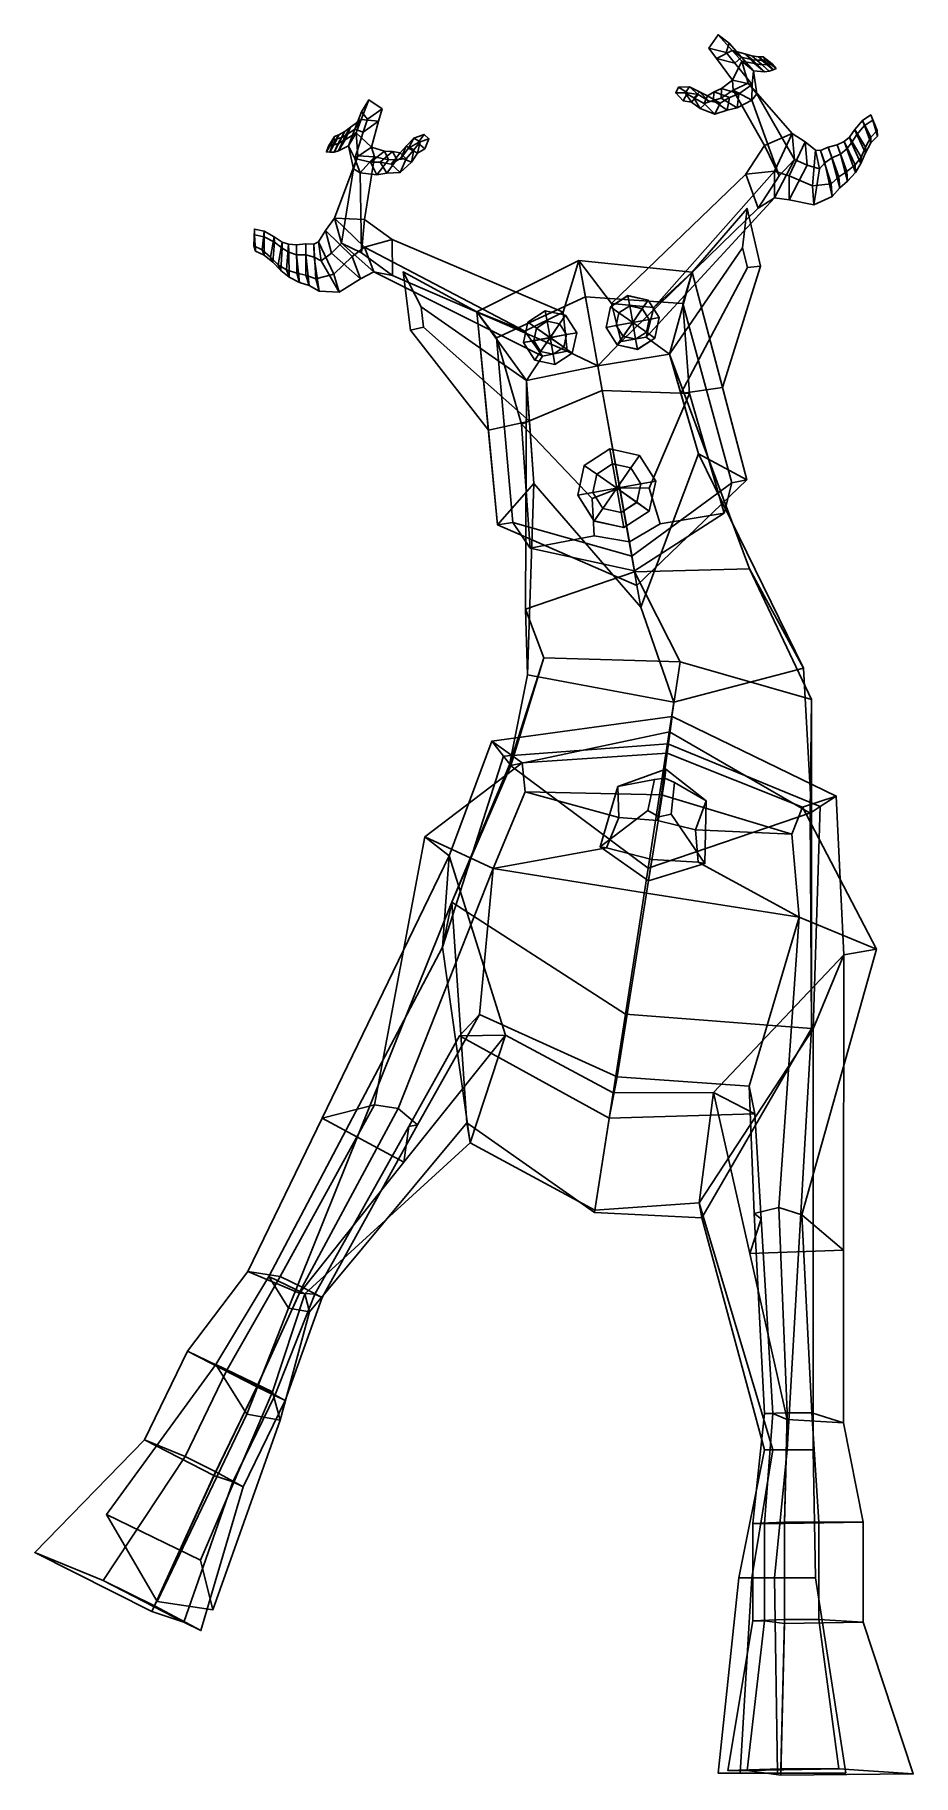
# Model space of a CAD drawing. Extents: x -162 to 84, y -151 to 338.
import ezdxf

# ---------------------------------------------------------------- set-up
doc = ezdxf.new("R2010")
doc.units = 0

msp = doc.modelspace()

# ---------------------------------------------------------------- linework, layer by layer
for points in [[(29.635099, 337.529633, 154.077057), (32.704231, 335.143005, 153.258453), (31.924294, 332.563812, 153.176498), (27.036934, 333.81601, 154.593704)], [(33.597858, 333.114014, 158.235764), (29.635099, 337.529633, 154.077057), (27.036934, 333.81601, 154.593704), (29.189253, 330.891937, 157.088593)], [(33.597858, 333.114014, 158.235764), (36.208969, 331.204773, 156.280457), (32.704231, 335.143005, 153.258453), (29.635099, 337.529633, 154.077057)], [(29.189253, 330.891937, 157.088593), (27.036934, 333.81601, 154.593704), (31.924294, 332.563812, 153.176498), (34.334427, 329.553955, 155.215805)], [(33.686245, 324.778534, 162.304092), (36.25943, 330.146576, 161.030167), (33.597858, 333.114014, 158.235764), (29.189253, 330.891937, 157.088593)], [(36.208969, 331.204773, 156.280457), (34.334427, 329.553955, 155.215805), (31.924294, 332.563812, 153.176498), (32.704231, 335.143005, 153.258453)], [(36.25943, 330.146576, 161.030167), (39.843479, 329.44693, 158.121262), (37.142952, 332.161072, 155.987808), (33.597858, 333.114014, 158.235764)], [(33.597858, 333.114014, 158.235764), (37.142952, 332.161072, 155.987808), (39.295929, 330.542236, 153.91452), (36.208969, 331.204773, 156.280457)], [(33.686245, 324.778534, 162.304092), (29.189253, 330.891937, 157.088593), (34.334427, 329.553955, 155.215805), (39.149067, 323.537292, 159.291718)], [(38.09277, 323.907715, 165.633575), (36.25943, 330.146576, 161.030167), (33.686245, 324.778534, 162.304092), (33.863865, 321.943695, 164.668564)], [(39.149067, 323.537292, 159.291718), (34.334427, 329.553955, 155.215805), (36.208969, 331.204773, 156.280457), (39.554119, 327.443665, 159.166092)], [(36.208969, 331.204773, 156.280457), (39.295929, 330.542236, 153.91452), (42.625782, 327.121643, 156.034988), (39.554119, 327.443665, 159.166092)], [(38.09277, 323.907715, 165.633575), (40.486874, 320.933929, 162.841003), (39.554119, 327.443665, 159.166092), (36.25943, 330.146576, 161.030167)], [(39.554119, 327.443665, 159.166092), (42.625782, 327.121643, 156.034988), (39.843479, 329.44693, 158.121262), (36.25943, 330.146576, 161.030167)], [(39.843479, 329.44693, 158.121262), (41.99781, 329.11969, 155.663971), (39.084999, 331.589447, 154.666641), (37.142952, 332.161072, 155.987808)], [(37.142952, 332.161072, 155.987808), (39.084999, 331.589447, 154.666641), (40.48064, 330.368042, 152.239792), (39.295929, 330.542236, 153.91452)], [(41.99781, 329.11969, 155.663971), (43.75219, 329.1763, 151.15773), (40.966743, 331.365906, 150.90361), (39.084999, 331.589447, 154.666641)], [(39.084999, 331.589447, 154.666641), (40.966743, 331.365906, 150.90361), (41.800312, 330.427338, 148.460861), (40.48064, 330.368042, 152.239792)], [(39.295929, 330.542236, 153.91452), (40.48064, 330.368042, 152.239792), (43.950157, 327.291626, 153.022781), (42.625782, 327.121643, 156.034988)], [(42.625782, 327.121643, 156.034988), (43.950157, 327.291626, 153.022781), (41.99781, 329.11969, 155.663971), (39.843479, 329.44693, 158.121262)], [(40.48064, 330.368042, 152.239792), (41.800312, 330.427338, 148.460861), (45.050571, 327.718567, 148.399124), (43.950157, 327.291626, 153.022781)], [(43.75219, 329.1763, 151.15773), (44.820969, 329.380493, 147.108124), (42.297554, 331.340179, 147.003952), (40.966743, 331.365906, 150.90361)], [(40.966743, 331.365906, 150.90361), (42.297554, 331.340179, 147.003952), (42.962063, 330.526276, 144.76709), (41.800312, 330.427338, 148.460861)], [(41.800312, 330.427338, 148.460861), (42.962063, 330.526276, 144.76709), (45.894238, 328.105011, 144.564789), (45.050571, 327.718567, 148.399124)], [(43.950157, 327.291626, 153.022781), (45.050571, 327.718567, 148.399124), (43.75219, 329.1763, 151.15773), (41.99781, 329.11969, 155.663971)], [(45.894238, 328.105011, 144.564789), (42.962063, 330.526276, 144.76709), (42.297554, 331.340179, 147.003952), (44.820969, 329.380493, 147.108124)], [(45.050571, 327.718567, 148.399124), (45.894238, 328.105011, 144.564789), (44.820969, 329.380493, 147.108124), (43.75219, 329.1763, 151.15773)], [(21.60368, 322.903503, 155.255325), (18.545019, 322.843964, 153.492523), (17.741367, 321.233704, 154.287415), (20.335047, 321.249969, 155.911011)], [(19.786081, 319.012787, 152.422989), (17.741367, 321.233704, 154.287415), (18.545019, 322.843964, 153.492523), (21.034342, 321.236084, 151.852692)], [(24.052805, 320.790039, 153.326767), (21.034342, 321.236084, 151.852692), (18.545019, 322.843964, 153.492523), (21.60368, 322.903503, 155.255325)], [(24.446842, 321.512054, 157.197983), (21.60368, 322.903503, 155.255325), (20.335047, 321.249969, 155.911011), (22.823082, 319.808228, 157.78598)], [(26.942511, 318.999023, 154.966263), (24.052805, 320.790039, 153.326767), (21.60368, 322.903503, 155.255325), (24.446842, 321.512054, 157.197983)], [(33.686245, 324.778534, 162.304092), (30.594168, 322.444122, 160.869598), (30.443609, 319.775879, 162.853806), (33.863865, 321.943695, 164.668564)], [(39.149067, 323.537292, 159.291718), (35.43195, 320.967377, 158.185867), (30.594168, 322.444122, 160.869598), (33.686245, 324.778534, 162.304092)], [(50.377811, 309.849792, 177.067276), (38.09277, 323.907715, 165.633575), (33.863865, 321.943695, 164.668564), (42.662167, 306.404938, 178.829834)], [(39.138325, 319.220856, 161.644943), (34.977451, 316.9935, 160.082443), (35.43195, 320.967377, 158.185867), (39.149067, 323.537292, 159.291718)], [(51.062756, 302.504547, 174.057983), (40.486874, 320.933929, 162.841003), (38.09277, 323.907715, 165.633575), (50.377811, 309.849792, 177.067276)], [(40.486874, 320.933929, 162.841003), (39.138325, 319.220856, 161.644943), (39.149067, 323.537292, 159.291718), (39.554119, 327.443665, 159.166092)], [(-70.611275, 313.731018, 158.196075), (-68.476692, 319.264435, 154.038071), (-70.500793, 315.939423, 153.218414), (-72.378929, 311.015869, 156.239899)], [(-70.611275, 313.731018, 158.196075), (-65.70874, 313.245209, 157.052841), (-64.735214, 316.74057, 154.558167), (-68.476692, 319.264435, 154.038071)], [(-68.476692, 319.264435, 154.038071), (-64.735214, 316.74057, 154.558167), (-68.86042, 313.818542, 153.138153), (-70.500793, 315.939423, 153.218414)], [(20.335047, 321.249969, 155.911011), (17.741367, 321.233704, 154.287415), (19.786081, 319.012787, 152.422989), (22.179892, 318.599884, 153.645813)], [(22.179892, 318.599884, 153.645813), (19.786081, 319.012787, 152.422989), (21.034342, 321.236084, 151.852692), (24.052805, 320.790039, 153.326767)], [(22.823082, 319.808228, 157.78598), (20.335047, 321.249969, 155.911011), (22.179892, 318.599884, 153.645813), (24.595089, 316.803833, 155.131958)], [(24.595089, 316.803833, 155.131958), (22.179892, 318.599884, 153.645813), (24.052805, 320.790039, 153.326767), (26.942511, 318.999023, 154.966263)], [(26.693083, 320.434906, 158.776642), (24.446842, 321.512054, 157.197983), (22.823082, 319.808228, 157.78598), (25.724865, 318.202026, 159.943863)], [(25.724865, 318.202026, 159.943863), (22.823082, 319.808228, 157.78598), (24.595089, 316.803833, 155.131958), (28.665741, 315.239563, 157.443802)], [(30.199869, 318.355286, 156.552795), (26.942511, 318.999023, 154.966263), (24.446842, 321.512054, 157.197983), (26.693083, 320.434906, 158.776642)], [(28.665741, 315.239563, 157.443802), (24.595089, 316.803833, 155.131958), (26.942511, 318.999023, 154.966263), (30.199869, 318.355286, 156.552795)], [(28.555593, 321.497467, 159.754456), (26.693083, 320.434906, 158.776642), (25.724865, 318.202026, 159.943863), (28.230711, 319.0466, 161.448212)], [(28.230711, 319.0466, 161.448212), (25.724865, 318.202026, 159.943863), (28.665741, 315.239563, 157.443802), (32.167912, 316.357483, 158.912918)], [(32.844189, 319.957672, 157.344742), (30.199869, 318.355286, 156.552795), (26.693083, 320.434906, 158.776642), (28.555593, 321.497467, 159.754456)], [(30.594168, 322.444122, 160.869598), (28.555593, 321.497467, 159.754456), (28.230711, 319.0466, 161.448212), (30.443609, 319.775879, 162.853806)], [(30.443609, 319.775879, 162.853806), (28.230711, 319.0466, 161.448212), (32.167912, 316.357483, 158.912918), (34.977451, 316.9935, 160.082443)], [(35.43195, 320.967377, 158.185867), (32.844189, 319.957672, 157.344742), (28.555593, 321.497467, 159.754456), (30.594168, 322.444122, 160.869598)], [(32.167912, 316.357483, 158.912918), (28.665741, 315.239563, 157.443802), (30.199869, 318.355286, 156.552795), (32.844189, 319.957672, 157.344742)], [(33.863865, 321.943695, 164.668564), (30.443609, 319.775879, 162.853806), (34.977451, 316.9935, 160.082443), (39.138325, 319.220856, 161.644943)], [(34.977451, 316.9935, 160.082443), (32.167912, 316.357483, 158.912918), (32.844189, 319.957672, 157.344742), (35.43195, 320.967377, 158.185867)], [(46.811825, 297.939697, 174.034027), (42.662167, 306.404938, 178.829834), (33.863865, 321.943695, 164.668564), (39.138325, 319.220856, 161.644943)], [(51.062756, 302.504547, 174.057983), (46.811825, 297.939697, 174.034027), (39.138325, 319.220856, 161.644943), (40.486874, 320.933929, 162.841003)], [(-72.045692, 310.014099, 160.990067), (-70.611275, 313.731018, 158.196075), (-73.589828, 311.570557, 155.946182), (-75.151497, 308.076141, 158.079178)], [(-70.611275, 313.731018, 158.196075), (-72.378929, 311.015869, 156.239899), (-75.032463, 309.290741, 153.872253), (-73.589828, 311.570557, 155.946182)], [(-67.744476, 305.940613, 162.268082), (-72.415588, 302.825867, 159.252869), (-70.045822, 310.151825, 155.177231), (-65.70874, 313.245209, 157.052841)], [(-72.378929, 311.015869, 156.239899), (-70.500793, 315.939423, 153.218414), (-68.86042, 313.818542, 153.138153), (-70.045822, 310.151825, 155.177231)], [(-67.744476, 305.940613, 162.268082), (-65.70874, 313.245209, 157.052841), (-70.611275, 313.731018, 158.196075), (-72.045692, 310.014099, 160.990067)], [(-65.70874, 313.245209, 157.052841), (-70.045822, 310.151825, 155.177231), (-68.86042, 313.818542, 153.138153), (-64.735214, 316.74057, 154.558167)], [(71.064384, 305.964661, 157.919281), (72.489174, 308.772369, 154.222122), (70.153084, 313.499634, 154.130524), (68.053322, 310.964996, 158.352005)], [(68.053322, 310.964996, 158.352005), (70.153084, 313.499634, 154.130524), (70.692467, 312.018341, 151.508774), (68.544502, 309.554169, 155.302322)], [(72.489174, 308.772369, 154.222122), (74.28672, 310.645264, 151.119034), (72.498764, 315.025238, 150.692322), (70.153084, 313.499634, 154.130524)], [(70.153084, 313.499634, 154.130524), (72.498764, 315.025238, 150.692322), (73.037422, 313.535461, 148.437332), (70.692467, 312.018341, 151.508774)], [(70.692467, 312.018341, 151.508774), (73.037422, 313.535461, 148.437332), (74.377747, 309.07608, 148.573257), (72.517731, 307.18335, 151.305069)], [(74.28672, 310.645264, 151.119034), (74.377747, 309.07608, 148.573257), (73.037422, 313.535461, 148.437332), (72.498764, 315.025238, 150.692322)], [(-80.350273, 304.654022, 144.519516), (-79.794113, 306.225891, 147.062881), (-78.128448, 308.954254, 146.959335), (-78.464966, 307.958038, 144.722443)], [(-77.339432, 308.283722, 148.417023), (-79.420296, 304.597961, 148.354599), (-80.350273, 304.654022, 144.519516), (-78.464966, 307.958038, 144.722443)], [(-78.717789, 306.420349, 151.113281), (-76.888672, 309.456696, 150.859848), (-78.128448, 308.954254, 146.959335), (-79.794113, 306.225891, 147.062881)], [(-76.0802, 308.703064, 152.196823), (-78.235062, 304.596497, 152.979156), (-79.420296, 304.597961, 148.354599), (-77.339432, 308.283722, 148.417023)], [(-77.05233, 306.998108, 155.620667), (-75.204216, 310.341125, 154.623993), (-76.888672, 309.456696, 150.859848), (-78.717789, 306.420349, 151.113281)], [(-76.888672, 309.456696, 150.859848), (-77.339432, 308.283722, 148.417023), (-78.464966, 307.958038, 144.722443), (-78.128448, 308.954254, 146.959335)], [(-75.032463, 309.290741, 153.872253), (-76.933434, 304.914032, 155.992264), (-78.235062, 304.596497, 152.979156), (-76.0802, 308.703064, 152.196823)], [(-76.933434, 304.914032, 155.992264), (-75.151497, 308.076141, 158.079178), (-77.05233, 306.998108, 155.620667), (-78.235062, 304.596497, 152.979156)], [(-75.204216, 310.341125, 154.623993), (-76.0802, 308.703064, 152.196823), (-77.339432, 308.283722, 148.417023), (-76.888672, 309.456696, 150.859848)], [(-75.151497, 308.076141, 158.079178), (-73.589828, 311.570557, 155.946182), (-75.204216, 310.341125, 154.623993), (-77.05233, 306.998108, 155.620667)], [(-72.378929, 311.015869, 156.239899), (-74.172508, 306.31601, 159.125153), (-76.933434, 304.914032, 155.992264), (-75.032463, 309.290741, 153.872253)], [(-74.172508, 306.31601, 159.125153), (-72.045692, 310.014099, 160.990067), (-75.151497, 308.076141, 158.079178), (-76.933434, 304.914032, 155.992264)], [(-73.589828, 311.570557, 155.946182), (-75.032463, 309.290741, 153.872253), (-76.0802, 308.703064, 152.196823), (-75.204216, 310.341125, 154.623993)], [(-72.415588, 302.825867, 159.252869), (-74.172508, 306.31601, 159.125153), (-72.378929, 311.015869, 156.239899), (-70.045822, 310.151825, 155.177231)], [(-71.550606, 303.550842, 165.5952), (-72.045692, 310.014099, 160.990067), (-74.172508, 306.31601, 159.125153), (-72.743187, 299.924438, 162.802551)], [(-71.550606, 303.550842, 165.5952), (-66.907158, 303.238159, 164.633667), (-67.744476, 305.940613, 162.268082), (-72.045692, 310.014099, 160.990067)], [(-59.413155, 302.974213, 154.936768), (-57.964661, 306.210724, 157.169098), (-55.80172, 308.526611, 155.227753), (-57.346806, 305.678375, 153.298401)], [(-57.964661, 306.210724, 157.169098), (-55.845173, 305.205627, 157.758743), (-54.031563, 307.44104, 155.884827), (-55.80172, 308.526611, 155.227753)], [(-57.346806, 305.678375, 153.298401), (-55.80172, 308.526611, 155.227753), (-52.925041, 309.568176, 153.466934), (-54.685577, 307.176239, 151.826065)], [(-55.80172, 308.526611, 155.227753), (-54.031563, 307.44104, 155.884827), (-51.604389, 308.355957, 154.262909), (-52.925041, 309.568176, 153.466934)], [(-54.031563, 307.44104, 155.884827), (-54.823257, 304.309296, 153.619415), (-52.733559, 305.552124, 152.397934), (-51.604389, 308.355957, 154.262909)], [(-52.733559, 305.552124, 152.397934), (-54.685577, 307.176239, 151.826065), (-52.925041, 309.568176, 153.466934), (-51.604389, 308.355957, 154.262909)], [(45.462109, 299.194916, 183.892776), (50.377811, 309.849792, 177.067276), (42.662167, 306.404938, 178.829834), (37.380104, 298.371277, 184.284348)], [(45.462109, 299.194916, 183.892776), (49.590511, 297.910858, 181.87265), (54.031311, 307.49118, 175.726974), (50.377811, 309.849792, 177.067276)], [(50.377811, 309.849792, 177.067276), (54.031311, 307.49118, 175.726974), (54.642498, 300.877411, 173.023911), (51.062756, 302.504547, 174.057983)], [(68.105545, 301.056946, 164.772675), (69.794907, 303.16629, 161.503616), (66.537987, 308.785004, 161.861771), (65.015526, 307.592285, 164.515396)], [(65.015526, 307.592285, 164.515396), (66.537987, 308.785004, 161.861771), (67.110977, 307.164459, 158.502151), (65.778, 305.501923, 160.956802)], [(69.794907, 303.16629, 161.503616), (71.064384, 305.964661, 157.919281), (68.053322, 310.964996, 158.352005), (66.537987, 308.785004, 161.861771)], [(66.537987, 308.785004, 161.861771), (68.053322, 310.964996, 158.352005), (68.544502, 309.554169, 155.302322), (67.110977, 307.164459, 158.502151)], [(67.110977, 307.164459, 158.502151), (68.544502, 309.554169, 155.302322), (70.974731, 304.40451, 154.578491), (69.725044, 301.387054, 157.81221)], [(68.544502, 309.554169, 155.302322), (70.692467, 312.018341, 151.508774), (72.517731, 307.18335, 151.305069), (70.974731, 304.40451, 154.578491)], [(70.974731, 304.40451, 154.578491), (72.517731, 307.18335, 151.305069), (72.489174, 308.772369, 154.222122), (71.064384, 305.964661, 157.919281)], [(72.517731, 307.18335, 151.305069), (74.377747, 309.07608, 148.573257), (74.28672, 310.645264, 151.119034), (72.489174, 308.772369, 154.222122)], [(-79.420296, 304.597961, 148.354599), (-78.717789, 306.420349, 151.113281), (-79.794113, 306.225891, 147.062881), (-80.350273, 304.654022, 144.519516)], [(-78.235062, 304.596497, 152.979156), (-77.05233, 306.998108, 155.620667), (-78.717789, 306.420349, 151.113281), (-79.420296, 304.597961, 148.354599)], [(-78.069824, 286.07608, 177.028519), (-69.643227, 285.627228, 178.796585), (-66.907158, 303.238159, 164.633667), (-71.550606, 303.550842, 165.5952)], [(-76.134476, 278.99762, 174.022263), (-78.069824, 286.07608, 177.028519), (-71.550606, 303.550842, 165.5952), (-72.743187, 299.924438, 162.802551)], [(-72.743187, 299.924438, 162.802551), (-74.172508, 306.31601, 159.125153), (-72.415588, 302.825867, 159.252869), (-70.880615, 298.812775, 161.608047)], [(-72.415588, 302.825867, 159.252869), (-67.744476, 305.940613, 162.268082), (-64.033203, 304.875397, 160.836502), (-68.036919, 301.765533, 158.150406)], [(-70.557632, 276.265839, 174.002274), (-70.880615, 298.812775, 161.608047), (-66.907158, 303.238159, 164.633667), (-69.643227, 285.627228, 178.796585)], [(-66.907158, 303.238159, 164.633667), (-70.880615, 298.812775, 161.608047), (-66.208809, 298.228973, 160.04895), (-62.948654, 302.444885, 162.821869)], [(-68.036919, 301.765533, 158.150406), (-64.033203, 304.875397, 160.836502), (-61.795647, 304.724426, 159.723007), (-65.263542, 301.752563, 157.311279)], [(-67.744476, 305.940613, 162.268082), (-66.907158, 303.238159, 164.633667), (-62.948654, 302.444885, 162.821869), (-64.033203, 304.875397, 160.836502)], [(-65.263542, 301.752563, 157.311279), (-61.795647, 304.724426, 159.723007), (-59.68153, 304.402161, 158.746765), (-62.228218, 301.207642, 156.521591)], [(-64.033203, 304.875397, 160.836502), (-62.948654, 302.444885, 162.821869), (-60.625275, 302.558502, 161.417923), (-61.795647, 304.724426, 159.723007)], [(-62.228218, 301.207642, 156.521591), (-59.68153, 304.402161, 158.746765), (-57.964661, 306.210724, 157.169098), (-59.413155, 302.974213, 154.936768)], [(-61.795647, 304.724426, 159.723007), (-60.625275, 302.558502, 161.417923), (-57.987507, 302.669464, 159.915436), (-59.68153, 304.402161, 158.746765)], [(-57.987507, 302.669464, 159.915436), (-59.69487, 298.855316, 157.414703), (-56.44487, 301.770447, 155.104706), (-55.845173, 305.205627, 157.758743)], [(-59.68153, 304.402161, 158.746765), (-57.987507, 302.669464, 159.915436), (-55.845173, 305.205627, 157.758743), (-57.964661, 306.210724, 157.169098)], [(-56.44487, 301.770447, 155.104706), (-59.413155, 302.974213, 154.936768), (-57.346806, 305.678375, 153.298401), (-54.823257, 304.309296, 153.619415)], [(-54.823257, 304.309296, 153.619415), (-57.346806, 305.678375, 153.298401), (-54.685577, 307.176239, 151.826065), (-52.733559, 305.552124, 152.397934)], [(-55.845173, 305.205627, 157.758743), (-56.44487, 301.770447, 155.104706), (-54.823257, 304.309296, 153.619415), (-54.031563, 307.44104, 155.884827)], [(37.380104, 298.371277, 184.284348), (42.662167, 306.404938, 178.829834), (46.811825, 297.939697, 174.034027), (40.878036, 288.885468, 178.322739)], [(49.590511, 297.910858, 181.87265), (56.122353, 295.114197, 179.503235), (56.937847, 305.145782, 175.002853), (54.031311, 307.49118, 175.726974)], [(54.031311, 307.49118, 175.726974), (56.937847, 305.145782, 175.002853), (58.113514, 299.903931, 171.459335), (54.642498, 300.877411, 173.023911)], [(56.122353, 295.114197, 179.503235), (61.370182, 295.694794, 174.984344), (58.392643, 305.02832, 173.367538), (56.937847, 305.145782, 175.002853)], [(56.937847, 305.145782, 175.002853), (58.392643, 305.02832, 173.367538), (59.596664, 301.576477, 168.908569), (58.113514, 299.903931, 171.459335)], [(61.370182, 295.694794, 174.984344), (63.554523, 297.646362, 171.460663), (60.497475, 305.969208, 170.353363), (58.392643, 305.02832, 173.367538)], [(58.392643, 305.02832, 173.367538), (60.497475, 305.969208, 170.353363), (61.548157, 303.026581, 166.213287), (59.596664, 301.576477, 168.908569)], [(59.596664, 301.576477, 168.908569), (61.548157, 303.026581, 166.213287), (63.775654, 294.569702, 166.750595), (61.671036, 292.111725, 169.862274)], [(63.554523, 297.646362, 171.460663), (65.770477, 299.152435, 168.336853), (63.019531, 306.643829, 167.340332), (60.497475, 305.969208, 170.353363)], [(60.497475, 305.969208, 170.353363), (63.019531, 306.643829, 167.340332), (63.96497, 303.995148, 163.614258), (61.548157, 303.026581, 166.213287)], [(61.548157, 303.026581, 166.213287), (63.96497, 303.995148, 163.614258), (65.969391, 296.383087, 164.097794), (63.775654, 294.569702, 166.750595)], [(65.770477, 299.152435, 168.336853), (68.105545, 301.056946, 164.772675), (65.015526, 307.592285, 164.515396), (63.019531, 306.643829, 167.340332)], [(63.019531, 306.643829, 167.340332), (65.015526, 307.592285, 164.515396), (65.778, 305.501923, 160.956802), (63.96497, 303.995148, 163.614258)], [(63.96497, 303.995148, 163.614258), (65.778, 305.501923, 160.956802), (68.171432, 298.82608, 160.799591), (65.969391, 296.383087, 164.097794)], [(65.778, 305.501923, 160.956802), (67.110977, 307.164459, 158.502151), (69.725044, 301.387054, 157.81221), (68.171432, 298.82608, 160.799591)], [(68.171432, 298.82608, 160.799591), (69.725044, 301.387054, 157.81221), (69.794907, 303.16629, 161.503616), (68.105545, 301.056946, 164.772675)], [(69.725044, 301.387054, 157.81221), (70.974731, 304.40451, 154.578491), (71.064384, 305.964661, 157.919281), (69.794907, 303.16629, 161.503616)], [(-76.134476, 278.99762, 174.022263), (-72.743187, 299.924438, 162.802551), (-70.880615, 298.812775, 161.608047), (-70.557632, 276.265839, 174.002274)], [(-70.880615, 298.812775, 161.608047), (-72.415588, 302.825867, 159.252869), (-68.036919, 301.765533, 158.150406), (-66.208809, 298.228973, 160.04895)], [(-66.208809, 298.228973, 160.04895), (-68.036919, 301.765533, 158.150406), (-65.263542, 301.752563, 157.311279), (-63.360271, 298.6427, 158.881317)], [(-62.948654, 302.444885, 162.821869), (-66.208809, 298.228973, 160.04895), (-63.360271, 298.6427, 158.881317), (-60.625275, 302.558502, 161.417923)], [(-63.360271, 298.6427, 158.881317), (-65.263542, 301.752563, 157.311279), (-62.228218, 301.207642, 156.521591), (-59.69487, 298.855316, 157.414703)], [(-60.625275, 302.558502, 161.417923), (-63.360271, 298.6427, 158.881317), (-59.69487, 298.855316, 157.414703), (-57.987507, 302.669464, 159.915436)], [(-59.69487, 298.855316, 157.414703), (-62.228218, 301.207642, 156.521591), (-59.413155, 302.974213, 154.936768), (-56.44487, 301.770447, 155.104706)], [(-0.326168, 262.119659, 200.733612), (11.581827, 260.95517, 200.687393), (45.462109, 299.194916, 183.892776), (37.380104, 298.371277, 184.284348)], [(-0.326168, 262.119659, 200.733612), (37.380104, 298.371277, 184.284348), (40.878036, 288.885468, 178.322739), (2.425735, 251.430756, 190.380325)], [(11.581827, 260.95517, 200.687393), (9.439444, 252.578384, 193.309952), (45.435852, 291.752045, 179.516388), (45.462109, 299.194916, 183.892776)], [(45.435852, 291.752045, 179.516388), (40.878036, 288.885468, 178.322739), (46.811825, 297.939697, 174.034027), (51.062756, 302.504547, 174.057983)], [(51.062756, 302.504547, 174.057983), (54.642498, 300.877411, 173.023911), (49.562813, 291.208588, 177.93869), (45.435852, 291.752045, 179.516388)], [(45.435852, 291.752045, 179.516388), (49.562813, 291.208588, 177.93869), (49.590511, 297.910858, 181.87265), (45.462109, 299.194916, 183.892776)], [(54.642498, 300.877411, 173.023911), (58.113514, 299.903931, 171.459335), (56.515648, 289.811981, 174.984161), (49.562813, 291.208588, 177.93869)], [(58.113514, 299.903931, 171.459335), (59.596664, 301.576477, 168.908569), (61.671036, 292.111725, 169.862274), (56.515648, 289.811981, 174.984161)], [(63.775654, 294.569702, 166.750595), (65.969391, 296.383087, 164.097794), (65.770477, 299.152435, 168.336853), (63.554523, 297.646362, 171.460663)], [(65.969391, 296.383087, 164.097794), (68.171432, 298.82608, 160.799591), (68.105545, 301.056946, 164.772675), (65.770477, 299.152435, 168.336853)], [(49.562813, 291.208588, 177.93869), (56.515648, 289.811981, 174.984161), (56.122353, 295.114197, 179.503235), (49.590511, 297.910858, 181.87265)], [(56.515648, 289.811981, 174.984161), (61.671036, 292.111725, 169.862274), (61.370182, 295.694794, 174.984344), (56.122353, 295.114197, 179.503235)], [(61.671036, 292.111725, 169.862274), (63.775654, 294.569702, 166.750595), (63.554523, 297.646362, 171.460663), (61.370182, 295.694794, 174.984344)], [(9.439444, 252.578384, 193.309952), (2.425735, 251.430756, 190.380325), (40.878036, 288.885468, 178.322739), (45.435852, 291.752045, 179.516388)], [(36.475201, 277.696716, 187.77211), (16.008717, 247.840134, 190.929855), (22.304525, 270.834961, 210.343445), (37.764027, 288.780609, 192.761093)], [(41.535572, 272.603516, 192.808014), (37.764027, 288.780609, 192.761093), (22.304525, 270.834961, 210.343445), (30.878248, 238.451675, 210.474655)], [(37.764027, 288.780609, 192.761093), (41.535572, 272.603516, 192.808014), (37.847752, 272.172699, 187.795059), (36.475201, 277.696716, 187.77211)], [(-69.724213, 277.917694, 183.861145), (-78.069824, 286.07608, 177.028519), (-80.658913, 282.577118, 175.687485), (-73.137299, 275.250183, 181.83963)], [(-78.069824, 286.07608, 177.028519), (-76.134476, 278.99762, 174.022263), (-78.91256, 276.207092, 172.987244), (-80.658913, 282.577118, 175.687485)], [(-69.724213, 277.917694, 183.861145), (-61.876602, 280.034027, 184.256912), (-69.643227, 285.627228, 178.796585), (-78.069824, 286.07608, 177.028519)], [(-61.876602, 280.034027, 184.256912), (-61.829548, 269.950928, 178.29715), (-70.557632, 276.265839, 174.002274), (-69.643227, 285.627228, 178.796585)], [(-100.735924, 278.274323, 151.067993), (-100.602982, 282.979584, 150.639511), (-100.585991, 281.403351, 148.385147), (-100.273354, 276.784241, 148.523102)], [(-98.393997, 277.176941, 154.173019), (-97.869629, 282.401031, 154.079788), (-100.602982, 282.979584, 150.639511), (-100.735924, 278.274323, 151.067993)], [(-97.869629, 282.401031, 154.079788), (-97.856819, 280.832031, 151.458633), (-100.585991, 281.403351, 148.385147), (-100.602982, 282.979584, 150.639511)], [(-97.856819, 280.832031, 151.458633), (-97.8666, 275.690277, 151.256866), (-100.273354, 276.784241, 148.523102), (-100.585991, 281.403351, 148.385147)], [(-96.072182, 275.077942, 157.872452), (-95.010918, 280.797028, 158.303741), (-97.869629, 282.401031, 154.079788), (-98.393997, 277.176941, 154.173019)], [(-95.010918, 280.797028, 158.303741), (-94.978493, 279.310333, 155.254639), (-97.856819, 280.832031, 151.458633), (-97.869629, 282.401031, 154.079788)], [(-94.978493, 279.310333, 155.254639), (-95.445099, 273.659943, 154.532547), (-97.8666, 275.690277, 151.256866), (-97.856819, 280.832031, 151.458633)], [(-93.899521, 272.931671, 161.458893), (-92.824364, 279.313171, 161.815491), (-95.010918, 280.797028, 158.303741), (-96.072182, 275.077942, 157.872452)], [(-92.795387, 277.602325, 158.456467), (-93.214767, 271.302765, 157.768463), (-95.445099, 273.659943, 154.532547), (-94.978493, 279.310333, 155.254639)], [(-92.824364, 279.313171, 161.815491), (-92.795387, 277.602325, 158.456467), (-94.978493, 279.310333, 155.254639), (-95.010918, 280.797028, 158.303741)], [(-91.576408, 271.574432, 164.729828), (-90.978889, 278.748596, 164.470474), (-92.824364, 279.313171, 161.815491), (-93.899521, 272.931671, 161.458893)], [(-90.978889, 278.748596, 164.470474), (-90.962601, 276.533325, 160.912659), (-92.795387, 277.602325, 158.456467), (-92.824364, 279.313171, 161.815491)], [(-88.721016, 270.637024, 168.296005), (-88.776199, 278.579865, 167.296875), (-90.978889, 278.748596, 164.470474), (-91.576408, 271.574432, 164.729828)], [(-88.776199, 278.579865, 167.296875), (-88.735435, 275.780121, 163.571716), (-90.962601, 276.533325, 160.912659), (-90.978889, 278.748596, 164.470474)], [(-86.117195, 270.026978, 171.421539), (-86.177422, 278.853119, 170.311462), (-88.776199, 278.579865, 167.296875), (-88.721016, 270.637024, 168.296005)], [(-86.177422, 278.853119, 170.311462), (-86.132469, 275.741943, 166.172379), (-88.735435, 275.780121, 163.571716), (-88.776199, 278.579865, 167.296875)], [(-83.386551, 268.991058, 174.947098), (-83.875389, 278.729919, 173.327118), (-86.177422, 278.853119, 170.311462), (-86.117195, 270.026978, 171.421539)], [(-83.875389, 278.729919, 173.327118), (-83.795715, 275.090088, 168.869278), (-86.132469, 275.741943, 166.172379), (-86.177422, 278.853119, 170.311462)], [(-78.269386, 270.320618, 179.468521), (-82.554245, 279.358521, 174.963074), (-83.875389, 278.729919, 173.327118), (-83.386551, 268.991058, 174.947098)], [(-82.554245, 279.358521, 174.963074), (-81.819244, 274.064117, 171.421539), (-83.795715, 275.090088, 168.869278), (-83.875389, 278.729919, 173.327118)], [(-73.137299, 275.250183, 181.83963), (-80.658913, 282.577118, 175.687485), (-82.554245, 279.358521, 174.963074), (-78.269386, 270.320618, 179.468521)], [(-80.658913, 282.577118, 175.687485), (-78.91256, 276.207092, 172.987244), (-81.819244, 274.064117, 171.421539), (-82.554245, 279.358521, 174.963074)], [(-76.134476, 278.99762, 174.022263), (-67.095673, 270.997437, 179.487732), (-70.767548, 269.02182, 177.908478), (-78.91256, 276.207092, 172.987244)], [(-67.095673, 270.997437, 179.487732), (-76.134476, 278.99762, 174.022263), (-70.557632, 276.265839, 174.002274), (-61.829548, 269.950928, 178.29715)], [(-69.724213, 277.917694, 183.861145), (-24.630926, 254.312698, 200.680405), (-13.892104, 259.629364, 200.730881), (-61.876602, 280.034027, 184.256912)], [(-13.892104, 259.629364, 200.730881), (-12.748803, 248.65239, 190.37767), (-61.829548, 269.950928, 178.29715), (-61.876602, 280.034027, 184.256912)], [(-97.8666, 275.690277, 151.256866), (-98.393997, 277.176941, 154.173019), (-100.735924, 278.274323, 151.067993), (-100.273354, 276.784241, 148.523102)], [(-95.445099, 273.659943, 154.532547), (-96.072182, 275.077942, 157.872452), (-98.393997, 277.176941, 154.173019), (-97.8666, 275.690277, 151.256866)], [(-93.214767, 271.302765, 157.768463), (-93.899521, 272.931671, 161.458893), (-96.072182, 275.077942, 157.872452), (-95.445099, 273.659943, 154.532547)], [(-90.962601, 276.533325, 160.912659), (-90.860931, 269.477173, 160.757858), (-93.214767, 271.302765, 157.768463), (-92.795387, 277.602325, 158.456467)], [(-88.735435, 275.780121, 163.571716), (-87.941879, 267.991486, 164.058243), (-90.860931, 269.477173, 160.757858), (-90.962601, 276.533325, 160.912659)], [(-86.132469, 275.741943, 166.172379), (-85.251945, 267.087158, 166.71286), (-87.941879, 267.991486, 164.058243), (-88.735435, 275.780121, 163.571716)], [(-83.795715, 275.090088, 168.869278), (-82.419434, 265.551483, 169.826584), (-85.251945, 267.087158, 166.71286), (-86.132469, 275.741943, 166.172379)], [(-81.819244, 274.064117, 171.421539), (-76.786217, 265.247528, 174.951599), (-82.419434, 265.551483, 169.826584), (-83.795715, 275.090088, 168.869278)], [(-78.91256, 276.207092, 172.987244), (-70.767548, 269.02182, 177.908478), (-76.786217, 265.247528, 174.951599), (-81.819244, 274.064117, 171.421539)], [(-70.767548, 269.02182, 177.908478), (-73.137299, 275.250183, 181.83963), (-78.269386, 270.320618, 179.468521), (-76.786217, 265.247528, 174.951599)], [(-67.095673, 270.997437, 179.487732), (-69.724213, 277.917694, 183.861145), (-73.137299, 275.250183, 181.83963), (-70.767548, 269.02182, 177.908478)], [(-24.630926, 254.312698, 200.680405), (-69.724213, 277.917694, 183.861145), (-67.095673, 270.997437, 179.487732), (-19.712278, 247.241104, 193.304855)], [(-24.630926, 254.312698, 200.680405), (-38.105396, 259.73407, 210.330627), (-9.503213, 274.149078, 210.463333), (-13.892104, 259.629364, 200.730881)], [(-38.105396, 259.73407, 210.330627), (-32.632004, 252.431992, 234.092026), (-7.639777, 263.909027, 234.085709), (-9.503213, 274.149078, 210.463333)], [(-12.748803, 248.65239, 190.37767), (-13.892104, 259.629364, 200.730881), (-9.503213, 274.149078, 210.463333), (-4.172198, 244.524292, 183.220245)], [(11.581827, 260.95517, 200.687393), (-0.326168, 262.119659, 200.733612), (-9.503213, 274.149078, 210.463333), (22.304525, 270.834961, 210.343445)], [(2.425735, 251.430756, 190.380325), (-4.172198, 244.524292, 183.220245), (-9.503213, 274.149078, 210.463333), (-0.326168, 262.119659, 200.733612)], [(22.304525, 270.834961, 210.343445), (-9.503213, 274.149078, 210.463333), (-7.639777, 263.909027, 234.085709), (19.759272, 262.040985, 234.102081)], [(37.847752, 272.172699, 187.795059), (19.202028, 236.805679, 191.001526), (16.008717, 247.840134, 190.929855), (36.475201, 277.696716, 187.77211)], [(-90.860931, 269.477173, 160.757858), (-91.576408, 271.574432, 164.729828), (-93.899521, 272.931671, 161.458893), (-93.214767, 271.302765, 157.768463)], [(-87.941879, 267.991486, 164.058243), (-88.721016, 270.637024, 168.296005), (-91.576408, 271.574432, 164.729828), (-90.860931, 269.477173, 160.757858)], [(-85.251945, 267.087158, 166.71286), (-86.117195, 270.026978, 171.421539), (-88.721016, 270.637024, 168.296005), (-87.941879, 267.991486, 164.058243)], [(-82.419434, 265.551483, 169.826584), (-83.386551, 268.991058, 174.947098), (-86.117195, 270.026978, 171.421539), (-85.251945, 267.087158, 166.71286)], [(-76.786217, 265.247528, 174.951599), (-78.269386, 270.320618, 179.468521), (-83.386551, 268.991058, 174.947098), (-82.419434, 265.551483, 169.826584)], [(-19.712278, 247.241104, 193.304855), (-67.095673, 270.997437, 179.487732), (-61.829548, 269.950928, 178.29715), (-12.748803, 248.65239, 190.37767)], [(-58.863987, 270.96521, 192.736893), (-53.786034, 261.09433, 187.752014), (-53.141239, 255.458115, 187.776108), (-56.738026, 254.551834, 192.787582)], [(-53.786034, 261.09433, 187.752014), (-58.863987, 270.96521, 192.736893), (-38.105396, 259.73407, 210.330627), (-24.216236, 240.486008, 190.92334)], [(-56.738026, 254.551834, 192.787582), (-34.867966, 226.467453, 210.465683), (-38.105396, 259.73407, 210.330627), (-58.863987, 270.96521, 192.736893)], [(9.439444, 252.578384, 193.309952), (11.581827, 260.95517, 200.687393), (22.304525, 270.834961, 210.343445), (16.008717, 247.840134, 190.929855)], [(41.535572, 272.603516, 192.808014), (30.878248, 238.451675, 210.474655), (19.202028, 236.805679, 191.001526), (37.847752, 272.172699, 187.795059)], [(22.304525, 270.834961, 210.343445), (19.759272, 262.040985, 234.102081), (33.475266, 211.7099, 234.180481), (37.692394, 212.581192, 210.57637)], [(-0.599347, 261.102234, 247.28952), (4.281626, 264.277924, 247.286896), (4.280637, 264.269501, 242.366577), (-0.60031, 261.093842, 242.369217)], [(1.781086, 259.422333, 238.392349), (-0.60031, 261.093842, 242.369217), (4.280637, 264.269501, 242.366577), (4.797616, 261.384521, 238.390717)], [(1.783545, 259.444122, 251.273972), (4.800116, 261.406433, 251.272354), (4.281626, 264.277924, 247.286896), (-0.599347, 261.102234, 247.28952)], [(9.956629, 263.03952, 247.291626), (9.955666, 263.031097, 242.371307), (4.280637, 264.269501, 242.366577), (4.281626, 264.277924, 247.286896)], [(8.304633, 260.618988, 238.393616), (4.797616, 261.384521, 238.390717), (4.280637, 264.269501, 242.366577), (9.955666, 263.031097, 242.371307)], [(8.307092, 260.640778, 251.275238), (9.956629, 263.03952, 247.291626), (4.281626, 264.277924, 247.286896), (4.800116, 261.406433, 251.272354)], [(-53.141239, 255.458115, 187.776108), (-53.786034, 261.09433, 187.752014), (-24.216236, 240.486008, 190.92334), (-23.374817, 229.043793, 190.995667)], [(-19.712278, 247.241104, 193.304855), (-24.216236, 240.486008, 190.92334), (-38.105396, 259.73407, 210.330627), (-24.630926, 254.312698, 200.680405)], [(-38.105396, 259.73407, 210.330627), (-32.321262, 199.908646, 210.570221), (-28.051058, 200.574005, 234.175095), (-32.632004, 252.431992, 234.092026)], [(-7.639777, 263.909027, 234.085709), (-32.632004, 252.431992, 234.092026), (-25.550047, 228.218231, 262.966827), (-2.902876, 237.651596, 263.105042)], [(-23.791765, 256.845764, 247.284927), (-18.912312, 260.019012, 247.282166), (-18.913301, 260.01059, 242.361847), (-23.792727, 256.837433, 242.364624)], [(-21.409948, 255.168198, 238.387863), (-23.792727, 256.837433, 242.364624), (-18.913301, 260.01059, 242.361847), (-18.394348, 257.128845, 238.386139)], [(-21.407492, 255.190018, 251.269485), (-18.391848, 257.150757, 251.267776), (-18.912312, 260.019012, 247.282166), (-23.791765, 256.845764, 247.284927)], [(-13.235793, 258.783051, 247.287018), (-13.236755, 258.774689, 242.366699), (-18.913301, 260.01059, 242.361847), (-18.912312, 260.019012, 247.282166)], [(-14.886412, 256.364868, 238.38913), (-18.394348, 257.128845, 238.386139), (-18.913301, 260.01059, 242.361847), (-13.236755, 258.774689, 242.366699)], [(-14.883953, 256.386658, 251.270752), (-13.235793, 258.783051, 247.287018), (-18.912312, 260.019012, 247.282166), (-18.391848, 257.150757, 251.267776)], [(-7.639777, 263.909027, 234.085709), (-2.902876, 237.651596, 263.105042), (21.584805, 236.809921, 262.973267), (19.759272, 262.040985, 234.102081)], [(-1.826844, 255.375168, 247.297989), (-0.599347, 261.102234, 247.28952), (-0.60031, 261.093842, 242.369217), (-1.827745, 255.366882, 242.377701)], [(-1.827745, 255.366882, 242.377701), (-0.60031, 261.093842, 242.369217), (1.781086, 259.422333, 238.392349), (1.02216, 255.882721, 238.397568)], [(1.024518, 255.904327, 251.279175), (1.783545, 259.444122, 251.273972), (-0.599347, 261.102234, 247.28952), (-1.826844, 255.375168, 247.297989)], [(1.02216, 255.882721, 238.397568), (1.781086, 259.422333, 238.392349), (5.634293, 256.725555, 236.877975)], [(5.637207, 256.752319, 252.800522), (1.783545, 259.444122, 251.273972), (1.024518, 255.904327, 251.279175)], [(5.634293, 256.725555, 236.877975), (1.781086, 259.422333, 238.392349), (4.797616, 261.384521, 238.390717)], [(5.637207, 256.752319, 252.800522), (4.800116, 261.406433, 251.272354), (1.783545, 259.444122, 251.273972)], [(5.634293, 256.725555, 236.877975), (4.797616, 261.384521, 238.390717), (8.304633, 260.618988, 238.393616)], [(5.637207, 256.752319, 252.800522), (8.307092, 260.640778, 251.275238), (4.800116, 261.406433, 251.272354)], [(10.24698, 257.573547, 238.399277), (5.634293, 256.725555, 236.877975), (8.304633, 260.618988, 238.393616)], [(5.637207, 256.752319, 252.800522), (10.249337, 257.595184, 251.280899), (8.307092, 260.640778, 251.275238)], [(13.098336, 258.102722, 242.380478), (10.24698, 257.573547, 238.399277), (8.304633, 260.618988, 238.393616), (9.955666, 263.031097, 242.371307)], [(10.249337, 257.595184, 251.280899), (13.099236, 258.110992, 247.300781), (9.956629, 263.03952, 247.291626), (8.307092, 260.640778, 251.275238)], [(13.099236, 258.110992, 247.300781), (13.098336, 258.102722, 242.380478), (9.955666, 263.031097, 242.371307), (9.956629, 263.03952, 247.291626)], [(31.359957, 203.206421, 267.08783), (33.475266, 211.7099, 234.180481), (19.759272, 262.040985, 234.102081), (21.584805, 236.809921, 262.973267)], [(-56.738026, 254.551834, 192.787582), (-53.141239, 255.458115, 187.776108), (-23.374817, 229.043793, 190.995667), (-34.867966, 226.467453, 210.465683)], [(-25.015671, 251.124832, 247.293686), (-23.791765, 256.845764, 247.284927), (-23.792727, 256.837433, 242.364624), (-25.016571, 251.116547, 242.373398)], [(-25.016571, 251.116547, 242.373398), (-23.792727, 256.837433, 242.364624), (-21.409948, 255.168198, 238.387863), (-22.166676, 251.632385, 238.393265)], [(-22.164318, 251.654022, 251.274872), (-21.407492, 255.190018, 251.269485), (-23.791765, 256.845764, 247.284927), (-25.015671, 251.124832, 247.293686)], [(-22.166676, 251.632385, 238.393265), (-21.409948, 255.168198, 238.387863), (-17.554541, 252.475235, 236.873672)], [(-17.551626, 252.501953, 252.796219), (-21.407492, 255.190018, 251.269485), (-22.164318, 251.654022, 251.274872)], [(-17.554541, 252.475235, 236.873672), (-21.409948, 255.168198, 238.387863), (-18.394348, 257.128845, 238.386139)], [(-17.551626, 252.501953, 252.796219), (-18.391848, 257.150757, 251.267776), (-21.407492, 255.190018, 251.269485)], [(-17.554541, 252.475235, 236.873672), (-18.394348, 257.128845, 238.386139), (-14.886412, 256.364868, 238.38913)], [(-17.551626, 252.501953, 252.796219), (-14.883953, 256.386658, 251.270752), (-18.391848, 257.150757, 251.267776)], [(-12.941854, 253.323227, 238.394974), (-17.554541, 252.475235, 236.873672), (-14.886412, 256.364868, 238.38913)], [(-17.551626, 252.501953, 252.796219), (-12.939496, 253.344833, 251.276581), (-14.883953, 256.386658, 251.270752)], [(-10.090497, 253.852386, 242.37616), (-12.941854, 253.323227, 238.394974), (-14.886412, 256.364868, 238.38913), (-13.236755, 258.774689, 242.366699)], [(-12.939496, 253.344833, 251.276581), (-10.089596, 253.860672, 247.296463), (-13.235793, 258.783051, 247.287018), (-14.883953, 256.386658, 251.270752)], [(-10.089596, 253.860672, 247.296463), (-10.090497, 253.852386, 242.37616), (-13.236755, 258.774689, 242.366699), (-13.235793, 258.783051, 247.287018)], [(1.315208, 250.442108, 242.386871), (-1.827745, 255.366882, 242.377701), (1.02216, 255.882721, 238.397568), (2.964617, 252.838623, 238.403244)], [(1.316048, 250.450272, 247.307159), (-1.826844, 255.375168, 247.297989), (-1.827745, 255.366882, 242.377701), (1.315208, 250.442108, 242.386871)], [(1.316048, 250.450272, 247.307159), (2.966875, 252.860107, 251.284836), (1.024518, 255.904327, 251.279175), (-1.826844, 255.375168, 247.297989)], [(2.964617, 252.838623, 238.403244), (1.02216, 255.882721, 238.397568), (5.634293, 256.725555, 236.877975)], [(2.966875, 252.860107, 251.284836), (5.637207, 256.752319, 252.800522), (1.024518, 255.904327, 251.279175)], [(6.470515, 252.072296, 238.406036), (2.964617, 252.838623, 238.403244), (5.634293, 256.725555, 236.877975)], [(6.472734, 252.093719, 251.287628), (5.637207, 256.752319, 252.800522), (2.966875, 252.860107, 251.284836)], [(9.486931, 254.033203, 238.404404), (5.634293, 256.725555, 236.877975), (10.24698, 257.573547, 238.399277)], [(6.470515, 252.072296, 238.406036), (5.634293, 256.725555, 236.877975), (9.486931, 254.033203, 238.404404)], [(9.48919, 254.054657, 251.286011), (10.249337, 257.595184, 251.280899), (5.637207, 256.752319, 252.800522)], [(6.472734, 252.093719, 251.287628), (9.48919, 254.054657, 251.286011), (5.637207, 256.752319, 252.800522)], [(11.867964, 252.373795, 242.388702), (9.486931, 254.033203, 238.404404), (10.24698, 257.573547, 238.399277), (13.098336, 258.102722, 242.380478)], [(11.868805, 252.381958, 247.309006), (13.099236, 258.110992, 247.300781), (10.249337, 257.595184, 251.280899), (9.48919, 254.054657, 251.286011)], [(11.868805, 252.381958, 247.309006), (11.867964, 252.373795, 242.388702), (13.098336, 258.102722, 242.380478), (13.099236, 258.110992, 247.300781)], [(-23.123257, 193.367065, 267.08374), (-25.550047, 228.218231, 262.966827), (-32.632004, 252.431992, 234.092026), (-28.051058, 200.574005, 234.175095)], [(-21.870148, 246.197922, 242.382858), (-25.016571, 251.116547, 242.373398), (-22.166676, 251.632385, 238.393265), (-20.222057, 248.592102, 238.399124)], [(-21.86931, 246.206085, 247.303146), (-25.015671, 251.124832, 247.293686), (-25.016571, 251.116547, 242.373398), (-21.870148, 246.197922, 242.382858)], [(-21.86931, 246.206085, 247.303146), (-20.219797, 248.613586, 251.280716), (-22.164318, 251.654022, 251.274872), (-25.015671, 251.124832, 247.293686)], [(-20.222057, 248.592102, 238.399124), (-22.166676, 251.632385, 238.393265), (-17.554541, 252.475235, 236.873672)], [(-20.219797, 248.613586, 251.280716), (-17.551626, 252.501953, 252.796219), (-22.164318, 251.654022, 251.274872)], [(-16.715277, 247.827377, 238.401993), (-20.222057, 248.592102, 238.399124), (-17.554541, 252.475235, 236.873672)], [(-16.71306, 247.84877, 251.283585), (-17.551626, 252.501953, 252.796219), (-20.219797, 248.613586, 251.280716)], [(-13.699743, 249.786652, 238.400284), (-17.554541, 252.475235, 236.873672), (-12.941854, 253.323227, 238.394974)], [(-16.715277, 247.827377, 238.401993), (-17.554541, 252.475235, 236.873672), (-13.699743, 249.786652, 238.400284)], [(-13.697484, 249.808105, 251.281876), (-12.939496, 253.344833, 251.276581), (-17.551626, 252.501953, 252.796219)], [(-16.71306, 247.84877, 251.283585), (-13.697484, 249.808105, 251.281876), (-17.551626, 252.501953, 252.796219)], [(-16.19665, 244.960129, 242.387466), (-16.715277, 247.827377, 238.401993), (-13.699743, 249.786652, 238.400284), (-11.317391, 248.129639, 242.384689)], [(-16.195833, 244.968231, 247.307755), (-11.316551, 248.137802, 247.304993), (-13.697484, 249.808105, 251.281876), (-16.71306, 247.84877, 251.283585)], [(-11.317391, 248.129639, 242.384689), (-13.699743, 249.786652, 238.400284), (-12.941854, 253.323227, 238.394974), (-10.090497, 253.852386, 242.37616)], [(-11.316551, 248.137802, 247.304993), (-10.089596, 253.860672, 247.296463), (-12.939496, 253.344833, 251.276581), (-13.697484, 249.808105, 251.281876)], [(-11.316551, 248.137802, 247.304993), (-11.317391, 248.129639, 242.384689), (-10.090497, 253.852386, 242.37616), (-10.089596, 253.860672, 247.296463)], [(9.439444, 252.578384, 193.309952), (16.008717, 247.840134, 190.929855), (-4.172198, 244.524292, 183.220245), (2.425735, 251.430756, 190.380325)], [(6.9873, 249.201736, 242.391357), (1.315208, 250.442108, 242.386871), (2.964617, 252.838623, 238.403244), (6.470515, 252.072296, 238.406036)], [(6.988116, 249.209839, 247.311661), (1.316048, 250.450272, 247.307159), (1.315208, 250.442108, 242.386871), (6.9873, 249.201736, 242.391357)], [(6.988116, 249.209839, 247.311661), (6.472734, 252.093719, 251.287628), (2.966875, 252.860107, 251.284836), (1.316048, 250.450272, 247.307159)], [(6.9873, 249.201736, 242.391357), (6.470515, 252.072296, 238.406036), (9.486931, 254.033203, 238.404404), (11.867964, 252.373795, 242.388702)], [(6.988116, 249.209839, 247.311661), (11.868805, 252.381958, 247.309006), (9.48919, 254.054657, 251.286011), (6.472734, 252.093719, 251.287628)], [(6.988116, 249.209839, 247.311661), (6.9873, 249.201736, 242.391357), (11.867964, 252.373795, 242.388702), (11.868805, 252.381958, 247.309006)], [(-24.493067, 176.257355, 156.662125), (-24.216236, 240.486008, 190.92334), (-4.172198, 244.524292, 183.220245), (6.103495, 186.739914, 151.757675)], [(-19.712278, 247.241104, 193.304855), (-12.748803, 248.65239, 190.37767), (-4.172198, 244.524292, 183.220245), (-24.216236, 240.486008, 190.92334)], [(-16.19665, 244.960129, 242.387466), (-21.870148, 246.197922, 242.382858), (-20.222057, 248.592102, 238.399124), (-16.715277, 247.827377, 238.401993)], [(-16.195833, 244.968231, 247.307755), (-21.86931, 246.206085, 247.303146), (-21.870148, 246.197922, 242.382858), (-16.19665, 244.960129, 242.387466)], [(-16.195833, 244.968231, 247.307755), (-16.71306, 247.84877, 251.283585), (-20.219797, 248.613586, 251.280716), (-21.86931, 246.206085, 247.303146)], [(-16.195833, 244.968231, 247.307755), (-16.19665, 244.960129, 242.387466), (-11.317391, 248.129639, 242.384689), (-11.316551, 248.137802, 247.304993)], [(38.414803, 187.565628, 156.665375), (6.103495, 186.739914, 151.757675), (-4.172198, 244.524292, 183.220245), (16.008717, 247.840134, 190.929855)], [(38.414803, 187.565628, 156.665375), (16.008717, 247.840134, 190.929855), (24.085201, 219.89006, 191.110321), (53.612713, 159.655869, 174.999924)], [(-24.493067, 176.257355, 156.662125), (-23.871872, 157.783463, 174.997803), (-22.097036, 211.509247, 191.105515), (-24.216236, 240.486008, 190.92334)], [(-5.736599, 207.30867, 306.136719), (1.998071, 210.299927, 306.278351), (-2.902876, 237.651596, 263.105042), (-25.550047, 228.218231, 262.966827)], [(10.280599, 210.209702, 306.138184), (21.584805, 236.809921, 262.973267), (-2.902876, 237.651596, 263.105042), (1.998071, 210.299927, 306.278351)], [(13.35736, 200.162827, 306.296204), (31.359957, 203.206421, 267.08783), (21.584805, 236.809921, 262.973267), (10.280599, 210.209702, 306.138184)], [(30.878248, 238.451675, 210.474655), (37.692394, 212.581192, 210.57637), (24.085201, 219.89006, 191.110321), (19.202028, 236.805679, 191.001526)], [(-34.867966, 226.467453, 210.465683), (-23.374817, 229.043793, 190.995667), (-22.097036, 211.509247, 191.105515), (-32.321262, 199.908646, 210.570221)], [(-5.166986, 196.817291, 306.29483), (-5.736599, 207.30867, 306.136719), (-25.550047, 228.218231, 262.966827), (-23.123257, 193.367065, 267.08374)], [(-7.950777, 216.614655, 313.915955), (-0.787591, 221.255737, 313.911896), (-0.788405, 221.244629, 306.688477), (-7.951547, 216.603638, 306.692566)], [(-4.463743, 214.148956, 300.853516), (-7.951547, 216.603638, 306.692566), (-0.788405, 221.244629, 306.688477), (-0.036657, 217.016266, 300.851044)], [(-4.461828, 214.177597, 319.764679), (-0.034674, 217.045059, 319.762177), (-0.787591, 221.255737, 313.911896), (-7.950777, 216.614655, 313.915955)], [(7.529482, 219.425629, 313.917633), (7.528711, 219.414642, 306.694275), (-0.788405, 221.244629, 306.688477), (-0.787591, 221.255737, 313.911896)], [(5.102926, 215.88472, 300.854523), (-0.036657, 217.016266, 300.851044), (-0.788405, 221.244629, 306.688477), (7.528711, 219.414642, 306.694275)], [(5.104842, 215.91333, 319.765686), (7.529482, 219.425629, 313.917633), (-0.787591, 221.255737, 313.911896), (-0.034674, 217.045059, 319.762177)], [(-9.764316, 208.226486, 313.927429), (-7.950777, 216.614655, 313.915955), (-7.951547, 216.603638, 306.692566), (-9.764987, 208.215714, 306.704071)], [(-9.764987, 208.215714, 306.704071), (-7.951547, 216.603638, 306.692566), (-4.463743, 214.148956, 300.853516), (-5.585163, 208.964493, 300.860596)], [(-5.583407, 208.992691, 319.771698), (-4.461828, 214.177597, 319.764679), (-7.950777, 216.614655, 313.915955), (-9.764316, 208.226486, 313.927429)], [(1.178615, 210.186783, 298.629028), (-4.463743, 214.148956, 300.853516), (-0.036657, 217.016266, 300.851044)], [(1.180785, 210.22168, 322.004517), (-0.034674, 217.045059, 319.762177), (-4.461828, 214.177597, 319.764679)], [(1.178615, 210.186783, 298.629028), (-0.036657, 217.016266, 300.851044), (5.102926, 215.88472, 300.854523)], [(1.180785, 210.22168, 322.004517), (5.104842, 215.91333, 319.765686), (-0.034674, 217.045059, 319.762177)], [(7.942804, 211.415695, 300.861877), (1.178615, 210.186783, 298.629028), (5.102926, 215.88472, 300.854523)], [(1.180785, 210.22168, 322.004517), (7.94456, 211.443939, 319.77298), (5.104842, 215.91333, 319.765686)], [(12.123715, 212.181915, 306.706116), (7.942804, 211.415695, 300.861877), (5.102926, 215.88472, 300.854523), (7.528711, 219.414642, 306.694275)], [(7.94456, 211.443939, 319.77298), (12.124387, 212.192719, 313.929504), (7.529482, 219.425629, 313.917633), (5.104842, 215.91333, 319.765686)], [(6.8277, 182.891464, 214.881897), (7.902235, 176.780304, 199.346405), (24.085201, 219.89006, 191.110321), (37.692394, 212.581192, 210.57637)], [(12.124387, 212.192719, 313.929504), (12.123715, 212.181915, 306.706116), (7.528711, 219.414642, 306.694275), (7.529482, 219.425629, 313.917633)], [(53.612713, 159.655869, 174.999924), (24.085201, 219.89006, 191.110321), (7.902235, 176.780304, 199.346405), (17.196373, 150.07753, 196.994217)], [(6.8277, 182.891464, 214.881897), (-32.321262, 199.908646, 210.570221), (-22.097036, 211.509247, 191.105515), (7.902235, 176.780304, 199.346405)], [(-23.871872, 157.783463, 174.997803), (17.196373, 150.07753, 196.994217), (7.902235, 176.780304, 199.346405), (-22.097036, 211.509247, 191.105515)], [(4.695688, 195.101913, 306.658264), (1.998071, 210.299927, 306.278351), (-5.736599, 207.30867, 306.136719), (-5.166986, 196.817291, 306.29483)], [(-5.585163, 208.964493, 300.860596), (-4.463743, 214.148956, 300.853516), (1.178615, 210.186783, 298.629028)], [(-2.745543, 204.498505, 300.86792), (-5.585163, 208.964493, 300.860596), (1.178615, 210.186783, 298.629028)], [(1.180785, 210.22168, 322.004517), (-4.461828, 214.177597, 319.764679), (-5.583407, 208.992691, 319.771698)], [(-2.74394, 204.526306, 319.779022), (1.180785, 210.22168, 322.004517), (-5.583407, 208.992691, 319.771698)], [(2.391883, 203.364929, 300.871246), (-2.745543, 204.498505, 300.86792), (1.178615, 210.186783, 298.629028)], [(2.393426, 203.392578, 319.782349), (1.180785, 210.22168, 322.004517), (-2.74394, 204.526306, 319.779022)], [(6.819206, 206.229324, 300.868744), (1.178615, 210.186783, 298.629028), (7.942804, 211.415695, 300.861877)], [(2.391883, 203.364929, 300.871246), (1.178615, 210.186783, 298.629028), (6.819206, 206.229324, 300.868744)], [(6.82081, 206.257126, 319.779846), (7.94456, 211.443939, 319.77298), (1.180785, 210.22168, 322.004517)], [(2.393426, 203.392578, 319.782349), (6.82081, 206.257126, 319.779846), (1.180785, 210.22168, 322.004517)], [(4.695688, 195.101913, 306.658264), (13.35736, 200.162827, 306.296204), (10.280599, 210.209702, 306.138184), (1.998071, 210.299927, 306.278351)], [(37.692394, 212.581192, 210.57637), (33.475266, 211.7099, 234.180481), (5.385361, 191.078201, 234.199448), (6.8277, 182.891464, 214.881897)], [(5.385361, 191.078201, 234.199448), (33.475266, 211.7099, 234.180481), (31.359957, 203.206421, 267.08783), (6.11814, 186.994614, 267.459564)], [(10.304595, 203.788879, 306.717133), (6.819206, 206.229324, 300.868744), (7.942804, 211.415695, 300.861877), (12.123715, 212.181915, 306.706116)], [(10.305173, 203.799408, 313.940521), (12.124387, 212.192719, 313.929504), (7.94456, 211.443939, 319.77298), (6.82081, 206.257126, 319.779846)], [(10.305173, 203.799408, 313.940521), (10.304595, 203.788879, 306.717133), (12.123715, 212.181915, 306.706116), (12.124387, 212.192719, 313.929504)], [(-5.17064, 200.990845, 306.715881), (-9.764987, 208.215714, 306.704071), (-5.585163, 208.964493, 300.860596), (-2.745543, 204.498505, 300.86792)], [(-5.170062, 201.001404, 313.93927), (-9.764316, 208.226486, 313.927429), (-9.764987, 208.215714, 306.704071), (-5.17064, 200.990845, 306.715881)], [(-5.170062, 201.001404, 313.93927), (-2.74394, 204.526306, 319.779022), (-5.583407, 208.992691, 319.771698), (-9.764316, 208.226486, 313.927429)], [(3.140821, 199.15564, 306.721191), (2.391883, 203.364929, 300.871246), (6.819206, 206.229324, 300.868744), (10.304595, 203.788879, 306.717133)], [(3.141362, 199.166077, 313.94455), (10.305173, 203.799408, 313.940521), (6.82081, 206.257126, 319.779846), (2.393426, 203.392578, 319.782349)], [(-32.321262, 199.908646, 210.570221), (6.8277, 182.891464, 214.881897), (5.385361, 191.078201, 234.199448), (-28.051058, 200.574005, 234.175095)], [(5.385361, 191.078201, 234.199448), (6.11814, 186.994614, 267.459564), (-23.123257, 193.367065, 267.08374), (-28.051058, 200.574005, 234.175095)], [(3.140821, 199.15564, 306.721191), (-5.17064, 200.990845, 306.715881), (-2.745543, 204.498505, 300.86792), (2.391883, 203.364929, 300.871246)], [(3.141362, 199.166077, 313.94455), (-5.170062, 201.001404, 313.93927), (-5.17064, 200.990845, 306.715881), (3.140821, 199.15564, 306.721191)], [(3.141362, 199.166077, 313.94455), (2.393426, 203.392578, 319.782349), (-2.74394, 204.526306, 319.779022), (-5.170062, 201.001404, 313.93927)], [(3.141362, 199.166077, 313.94455), (3.140821, 199.15564, 306.721191), (10.304595, 203.788879, 306.717133), (10.305173, 203.799408, 313.940521)], [(4.695688, 195.101913, 306.658264), (6.11814, 186.994614, 267.459564), (31.359957, 203.206421, 267.08783), (13.35736, 200.162827, 306.296204)], [(4.695688, 195.101913, 306.658264), (-5.166986, 196.817291, 306.29483), (-23.123257, 193.367065, 267.08374), (6.11814, 186.994614, 267.459564)], [(18.971193, 161.425278, 137.102356), (-19.354883, 162.578049, 141.878601), (-24.493067, 176.257355, 156.662125), (6.103495, 186.739914, 151.757675)], [(18.971193, 161.425278, 137.102356), (6.103495, 186.739914, 151.757675), (38.414803, 187.565628, 156.665375), (55.848785, 150.843948, 141.880341)], [(55.848785, 150.843948, 141.880341), (38.414803, 187.565628, 156.665375), (53.612713, 159.655869, 174.999924), (55.866035, 119.091957, 162.848114)], [(-28.927082, 132.474731, 162.847763), (-23.871872, 157.783463, 174.997803), (-24.493067, 176.257355, 156.662125), (-19.354883, 162.578049, 141.878601)], [(-45.139351, 93.914116, 140.756897), (-28.927082, 132.474731, 162.847763), (-19.354883, 162.578049, 141.878601), (-28.588373, 132.30188, 125.160957)], [(-28.588373, 132.30188, 125.160957), (-19.354883, 162.578049, 141.878601), (18.971193, 161.425278, 137.102356), (15.981376, 141.753372, 126.798904)], [(55.503471, 118.921379, 125.160957), (15.981376, 141.753372, 126.798904), (18.971193, 161.425278, 137.102356), (55.848785, 150.843948, 141.880341)], [(-28.927082, 132.474731, 162.847763), (9.98731, 103.531845, 195.757248), (17.196373, 150.07753, 196.994217), (-23.871872, 157.783463, 174.997803)], [(55.866035, 119.091957, 162.848114), (53.612713, 159.655869, 174.999924), (17.196373, 150.07753, 196.994217), (9.98731, 103.531845, 195.757248)], [(55.829193, 58.436623, 144.062012), (55.503471, 118.921379, 125.160957), (55.848785, 150.843948, 141.880341), (55.866035, 119.091957, 162.848114)], [(-33.919281, 139.142014, 10.661148), (-30.680683, 134.993118, 93.942284), (15.463816, 138.443207, 93.701767), (16.7362, 146.127563, 10.897182)], [(16.7362, 146.127563, 10.897182), (15.350214, 135.762985, -26.251192), (-25.381662, 133.126404, -26.249439), (-33.919281, 139.142014, 10.661148)], [(15.463816, 138.443207, 93.701767), (-30.680683, 134.993118, 93.942284), (-28.588373, 132.30188, 125.160957), (15.981376, 141.753372, 126.798904)], [(16.7362, 146.127563, 10.897182), (62.798851, 123.729225, 11.228473), (53.295593, 120.588554, -25.787939), (15.350214, 135.762985, -26.251192)], [(62.798851, 123.729225, 11.228473), (16.7362, 146.127563, 10.897182), (15.463816, 138.443207, 93.701767), (58.31535, 120.832298, 93.942284)], [(15.463816, 138.443207, 93.701767), (15.981376, 141.753372, 126.798904), (55.503471, 118.921379, 125.160957), (58.31535, 120.832298, 93.942284)], [(-33.919281, 139.142014, 10.661148), (-25.381662, 133.126404, -26.249439), (-52.742004, 112.281616, -25.490852), (-45.909401, 106.981133, 24.491379)], [(-45.909401, 106.981133, 24.491379), (-47.798351, 81.273018, 93.481415), (-30.680683, 134.993118, 93.942284), (-33.919281, 139.142014, 10.661148)], [(-52.742004, 112.281616, -25.490852), (-25.381662, 133.126404, -26.249439), (-24.570572, 124.951057, -50.286564), (-33.565247, 103.388863, -54.720337)], [(-47.798351, 81.273018, 93.481415), (-45.139351, 93.914116, 140.756897), (-28.588373, 132.30188, 125.160957), (-30.680683, 134.993118, 93.942284)], [(-45.139351, 93.914116, 140.756897), (3.594913, 62.532825, 185.014114), (9.98731, 103.531845, 195.757248), (-28.927082, 132.474731, 162.847763)], [(15.350214, 135.762985, -26.251192), (13.74717, 124.121506, -60.619263), (-24.570572, 124.951057, -50.286564), (-25.381662, 133.126404, -26.249439)], [(15.350214, 135.762985, -26.251192), (53.295593, 120.588554, -25.787939), (50.326057, 113.015694, -49.847237), (13.74717, 124.121506, -60.619263)], [(9.911516, 119.680374, -94.007317), (-3.503267, 109.499069, -80.116989), (1.473263, 126.395424, -72.831718), (11.752892, 128.414642, -94.007347)], [(1.473263, 126.395424, -72.831718), (1.707455, 117.738892, -61.217098), (12.627729, 116.83992, -63.565636), (14.941238, 131.271057, -72.80555)], [(11.752892, 128.414642, -94.007347), (1.473263, 126.395424, -72.831718), (14.941238, 131.271057, -72.80555), (14.687509, 128.793701, -94.005249)], [(12.993447, 117.954147, -94.001884), (9.911516, 119.680374, -94.007317), (11.752892, 128.414642, -94.007347), (14.687509, 128.793701, -94.005249)], [(26.267174, 122.444321, -72.686287), (14.941238, 131.271057, -72.80555), (12.627729, 116.83992, -63.565636), (23.261808, 114.304031, -61.090664)], [(12.993447, 117.954147, -94.001884), (14.687509, 128.793701, -94.005249), (17.363731, 127.520515, -93.974434), (16.451874, 118.638107, -93.968956)], [(17.363731, 127.520515, -93.974434), (14.687509, 128.793701, -94.005249), (14.941238, 131.271057, -72.80555), (26.267174, 122.444321, -72.686287)], [(16.451874, 118.638107, -93.968956), (17.363731, 127.520515, -93.974434), (26.267174, 122.444321, -72.686287), (25.93824, 104.807327, -79.94429)], [(-1.734212, 109.247719, -66.525284), (-33.565247, 103.388863, -54.720337), (-24.570572, 124.951057, -50.286564), (1.707455, 117.738892, -61.217098)], [(1.707455, 117.738892, -61.217098), (-24.570572, 124.951057, -50.286564), (13.74717, 124.121506, -60.619263), (12.627729, 116.83992, -63.565636)], [(-3.503267, 109.499069, -80.116989), (-1.734212, 109.247719, -66.525284), (1.707455, 117.738892, -61.217098), (1.473263, 126.395424, -72.831718)], [(23.261808, 114.304031, -61.090664), (12.627729, 116.83992, -63.565636), (13.74717, 124.121506, -60.619263), (50.326057, 113.015694, -49.847237)], [(25.93824, 104.807327, -79.94429), (26.267174, 122.444321, -72.686287), (23.261808, 114.304031, -61.090664), (24.011694, 105.14492, -66.37426)], [(62.798851, 123.729225, 11.228473), (64.893631, 79.161819, 25.242516), (74.062271, 80.766876, -24.636967), (53.295593, 120.588554, -25.787939)], [(64.893631, 79.161819, 25.242516), (62.798851, 123.729225, 11.228473), (58.31535, 120.832298, 93.942284), (56.282837, 58.392902, 94.889397)], [(12.993447, 117.954147, -94.001884), (10.094626, 99.919075, -81.256233), (-3.503267, 109.499069, -80.116989), (9.911516, 119.680374, -94.007317)], [(55.829193, 58.436623, 144.062012), (55.866035, 119.091957, 162.848114), (9.98731, 103.531845, 195.757248), (3.594913, 62.532825, 185.014114)], [(12.993447, 117.954147, -94.001884), (16.451874, 118.638107, -93.968956), (25.93824, 104.807327, -79.94429), (10.094626, 99.919075, -81.256233)], [(74.062271, 80.766876, -24.636967), (52.36179, 89.695724, -54.216312), (50.326057, 113.015694, -49.847237), (53.295593, 120.588554, -25.787939)], [(56.282837, 58.392902, 94.889397), (58.31535, 120.832298, 93.942284), (55.503471, 118.921379, 125.160957), (55.829193, 58.436623, 144.062012)], [(24.011694, 105.14492, -66.37426), (23.261808, 114.304031, -61.090664), (50.326057, 113.015694, -49.847237), (52.36179, 89.695724, -54.216312)], [(-45.909401, 106.981133, 24.491379), (-52.742004, 112.281616, -25.490852), (-66.86731, 37.010784, -53.707939), (-81.571884, 33.279625, 3.252604)], [(-33.565247, 103.388863, -54.720337), (-60.229778, 36.001511, -58.061722), (-66.86731, 37.010784, -53.707939), (-52.742004, 112.281616, -25.490852)], [(-1.734212, 109.247719, -66.525284), (10.971479, 105.979752, -70.082748), (9.498275, 96.487526, -71.715103), (-33.565247, 103.388863, -54.720337)], [(10.094626, 99.919075, -81.256233), (10.971479, 105.979752, -70.082748), (-1.734212, 109.247719, -66.525284), (-3.503267, 109.499069, -80.116989)], [(-45.909401, 106.981133, 24.491379), (-81.571884, 33.279625, 3.252604), (-58.588364, 20.91357, 8.002007), (-30.095173, 56.607632, 24.821102)], [(-33.565247, 103.388863, -54.720337), (-37.402767, 62.436855, -37.940075), (-54.837055, 31.447536, -54.428951), (-60.229778, 36.001511, -58.061722)], [(-30.095173, 56.607632, 24.821102), (-40.035084, 26.349503, 109.104401), (-47.798351, 81.273018, 93.481415), (-45.909401, 106.981133, 24.491379)], [(1.282366, 44.862606, -48.239246), (-37.402767, 62.436855, -37.940075), (-33.565247, 103.388863, -54.720337), (9.498275, 96.487526, -71.715103)], [(24.011694, 105.14492, -66.37426), (52.36179, 89.695724, -54.216312), (9.498275, 96.487526, -71.715103), (10.971479, 105.979752, -70.082748)], [(10.094626, 99.919075, -81.256233), (25.93824, 104.807327, -79.94429), (24.011694, 105.14492, -66.37426), (10.971479, 105.979752, -70.082748)], [(-91.033897, -20.034859, 158.222168), (-45.139351, 93.914116, 140.756897), (-47.798351, 81.273018, 93.481415), (-96.533775, -11.174469, 140.975937)], [(-85.094383, -21.067196, 152.499603), (-40.944767, 32.014061, 143.34024), (-45.139351, 93.914116, 140.756897), (-91.033897, -20.034859, 158.222168)], [(-5.118259, 6.805672, 144.062012), (3.594913, 62.532825, 185.014114), (-45.139351, 93.914116, 140.756897), (-40.944767, 32.014061, 143.34024)], [(1.282366, 44.862606, -48.239246), (9.498275, 96.487526, -71.715103), (52.36179, 89.695724, -54.216312), (38.311897, 42.317604, -37.500748)], [(52.36179, 89.695724, -54.216312), (46.642086, 8.236519, -58.061722), (39.732803, 6.517001, -54.428951), (38.311897, 42.317604, -37.500748)], [(52.36179, 89.695724, -54.216312), (74.062271, 80.766876, -24.636967), (53.119976, 6.175728, -53.707939), (46.642086, 8.236519, -58.061722)], [(-86.472252, -16.066864, 140.248245), (-96.533775, -11.174469, 140.975937), (-47.798351, 81.273018, 93.481415), (-40.035084, 26.349503, 109.104401)], [(28.337528, 40.48645, 24.821102), (64.893631, 79.161819, 25.242516), (56.282837, 58.392902, 94.889397), (24.32604, 9.555885, 95.833313)], [(64.893631, 79.161819, 25.242516), (28.337528, 40.48645, 24.821102), (38.498077, -4.740543, 8.002007), (64.840057, -3.813228, 3.252604)], [(64.893631, 79.161819, 25.242516), (64.840057, -3.813228, 3.252604), (53.119976, 6.175728, -53.707939), (74.062271, 80.766876, -24.636967)], [(-54.837055, 31.447536, -54.428951), (-37.402767, 62.436855, -37.940075), (-42.981934, 56.425365, -24.204384), (-57.237511, 30.987598, -51.270344)], [(-0.980485, 33.269775, -23.99625), (-42.981934, 56.425365, -24.204384), (-37.402767, 62.436855, -37.940075), (1.282366, 44.862606, -48.239246)], [(-5.118259, 6.805672, 144.062012), (25.069389, 5.260765, 130.432541), (55.829193, 58.436623, 144.062012), (3.594913, 62.532825, 185.014114)], [(-58.588364, 20.91357, 8.002007), (-57.237511, 30.987598, -51.270344), (-42.981934, 56.425365, -24.204384), (-30.095173, 56.607632, 24.821102)], [(-30.095173, 56.607632, 24.821102), (-42.981934, 56.425365, -24.204384), (-0.980485, 33.269775, -23.99625), (0.135377, 40.406548, 24.821102)], [(0.135377, 40.406548, 24.821102), (-5.017657, 7.449104, 96.068352), (-40.035084, 26.349503, 109.104401), (-30.095173, 56.607632, 24.821102)], [(44.961487, -59.88232, 113.863693), (24.32604, 9.555885, 95.833313), (56.282837, 58.392902, 94.889397), (56.282837, -59.88232, 113.438934)], [(42.626137, -59.88232, 127.061142), (48.972973, -59.88232, 132.441208), (55.829193, 58.436623, 144.062012), (25.069389, 5.260765, 130.432541)], [(48.972973, -59.88232, 132.441208), (56.282837, -59.88232, 113.438934), (56.282837, 58.392902, 94.889397), (55.829193, 58.436623, 144.062012)], [(-0.980485, 33.269775, -23.99625), (1.282366, 44.862606, -48.239246), (38.311897, 42.317604, -37.500748), (39.970051, 34.538715, -24.204384)], [(0.135377, 40.406548, 24.821102), (28.337528, 40.48645, 24.821102), (24.32604, 9.555885, 95.833313), (-5.017657, 7.449104, 96.068352)], [(28.337528, 40.48645, 24.821102), (0.135377, 40.406548, 24.821102), (-0.980485, 33.269775, -23.99625), (39.970051, 34.538715, -24.204384)], [(38.498077, -4.740543, 8.002007), (28.337528, 40.48645, 24.821102), (39.970051, 34.538715, -24.204384), (41.711811, 5.021919, -51.270344)], [(38.311897, 42.317604, -37.500748), (39.732803, 6.517001, -54.428951), (41.711811, 5.021919, -51.270344), (39.970051, 34.538715, -24.204384)], [(-66.86731, 37.010784, -53.707939), (-93.324539, -11.148091, -58.666473), (-102.43911, -9.738819, -9.33744), (-81.571884, 33.279625, 3.252604)], [(-87.145126, -14.198561, -58.666473), (-93.324539, -11.148091, -58.666473), (-66.86731, 37.010784, -53.707939), (-60.229778, 36.001511, -58.061722)], [(-60.229778, 36.001511, -58.061722), (-54.837055, 31.447536, -54.428951), (-81.572823, -17.106598, -58.666473), (-87.145126, -14.198561, -58.666473)], [(-81.571884, 33.279625, 3.252604), (-102.43911, -9.738819, -9.33744), (-87.963081, -15.884795, -9.33744), (-58.588364, 20.91357, 8.002007)], [(-83.640373, -16.094593, -58.666473), (-57.237511, 30.987598, -51.270344), (-58.588364, 20.91357, 8.002007), (-87.963081, -15.884795, -9.33744)], [(-86.472252, -16.066864, 140.248245), (-40.035084, 26.349503, 109.104401), (-40.944767, 32.014061, 143.34024), (-85.094383, -21.067196, 152.499603)], [(-81.572823, -17.106598, -58.666473), (-54.837055, 31.447536, -54.428951), (-57.237511, 30.987598, -51.270344), (-83.640373, -16.094593, -58.666473)], [(-5.017657, 7.449104, 96.068352), (-5.118259, 6.805672, 144.062012), (-40.944767, 32.014061, 143.34024), (-40.035084, 26.349503, 109.104401)], [(-5.017657, 7.449104, 96.068352), (24.32604, 9.555885, 95.833313), (25.069389, 5.260765, 130.432541), (-5.118259, 6.805672, 144.062012)], [(44.961487, -59.88232, 113.863693), (42.626137, -59.88232, 127.061142), (25.069389, 5.260765, 130.432541), (24.32604, 9.555885, 95.833313)], [(44.951527, -49.617947, -58.666473), (48.972973, -51.366779, -9.33744), (38.498077, -4.740543, 8.002007), (41.711811, 5.021919, -51.270344)], [(46.642086, 8.236519, -58.061722), (48.972973, -49.467152, -58.666473), (42.626137, -49.610088, -58.666473), (39.732803, 6.517001, -54.428951)], [(42.626137, -49.610088, -58.666473), (44.951527, -49.617947, -58.666473), (41.711811, 5.021919, -51.270344), (39.732803, 6.517001, -54.428951)], [(48.972973, -49.467152, -58.666473), (46.642086, 8.236519, -58.061722), (53.119976, 6.175728, -53.707939), (55.934418, -49.467152, -58.666473)], [(53.119976, 6.175728, -53.707939), (64.840057, -3.813228, 3.252604), (64.840057, -52.275799, -9.33744), (55.934418, -49.467152, -58.666473)], [(64.840057, -3.813228, 3.252604), (38.498077, -4.740543, 8.002007), (48.972973, -51.366779, -9.33744), (64.840057, -52.275799, -9.33744)], [(-119.373245, -32.103687, -38.514778), (-102.43911, -9.738819, -9.33744), (-93.324539, -11.148091, -58.666473), (-108.320435, -37.505116, -71.225624)], [(-99.877663, -42.133675, -38.514778), (-87.963081, -15.884795, -9.33744), (-102.43911, -9.738819, -9.33744), (-119.373245, -32.103687, -38.514778)], [(-95.552071, -43.58313, 113.688286), (-111.449295, -35.85313, 114.838028), (-96.533775, -11.174469, 140.975937), (-86.472252, -16.066864, 140.248245)], [(-102.759499, -49.85257, 142.087067), (-91.033897, -20.034859, 158.222168), (-96.533775, -11.174469, 140.975937), (-111.449295, -35.85313, 114.838028)], [(-108.320435, -37.505116, -71.225624), (-93.324539, -11.148091, -58.666473), (-87.145126, -14.198561, -58.666473), (-99.697327, -41.761902, -72.409782)], [(-91.987518, -45.9562, -72.057732), (-99.697327, -41.761902, -72.409782), (-87.145126, -14.198561, -58.666473), (-81.572823, -17.106598, -58.666473)], [(-99.877663, -42.133675, -38.514778), (-94.876305, -44.551468, -71.19783), (-83.640373, -16.094593, -58.666473), (-87.963081, -15.884795, -9.33744)], [(-93.375046, -51.483654, 133.045441), (-95.552071, -43.58313, 113.688286), (-86.472252, -16.066864, 140.248245), (-85.094383, -21.067196, 152.499603)], [(-94.876305, -44.551468, -71.19783), (-91.987518, -45.9562, -72.057732), (-81.572823, -17.106598, -58.666473), (-83.640373, -16.094593, -58.666473)], [(-102.759499, -49.85257, 142.087067), (-93.375046, -51.483654, 133.045441), (-85.094383, -21.067196, 152.499603), (-91.033897, -20.034859, 158.222168)], [(-131.458405, -57.017612, -17.648203), (-119.373245, -32.103687, -38.514778), (-108.320435, -37.505116, -71.225624), (-120.08065, -61.749184, -48.127926)], [(-111.962807, -67.047592, -17.648203), (-99.877663, -42.133675, -38.514778), (-119.373245, -32.103687, -38.514778), (-131.458405, -57.017612, -17.648203)], [(-115.704239, -90.834885, 97.460327), (-142.088989, -77.976524, 99.286362), (-111.449295, -35.85313, 114.838028), (-95.552071, -43.58313, 113.688286)], [(-127.871605, -102.403801, 148.211914), (-102.759499, -49.85257, 142.087067), (-111.449295, -35.85313, 114.838028), (-142.088989, -77.976524, 99.286362)], [(-120.08065, -61.749184, -48.127926), (-108.320435, -37.505116, -71.225624), (-99.697327, -41.761902, -72.409782), (-111.45755, -66.005974, -48.275948)], [(-112.234612, -104.774986, 132.157471), (-115.704239, -90.834885, 97.460327), (-95.552071, -43.58313, 113.688286), (-93.375046, -51.483654, 133.045441)], [(-111.962807, -67.047592, -17.648203), (-106.654007, -68.831596, -48.124451), (-94.876305, -44.551468, -71.19783), (-99.877663, -42.133675, -38.514778)], [(-103.764328, -70.234436, -48.231945), (-111.45755, -66.005974, -48.275948), (-99.697327, -41.761902, -72.409782), (-91.987518, -45.9562, -72.057732)], [(-106.654007, -68.831596, -48.124451), (-103.764328, -70.234436, -48.231945), (-91.987518, -45.9562, -72.057732), (-94.876305, -44.551468, -71.19783)], [(-127.871605, -102.403801, 148.211914), (-112.234612, -104.774986, 132.157471), (-93.375046, -51.483654, 133.045441), (-102.759499, -49.85257, 142.087067)], [(39.372646, -80.504616, -72.057732), (42.626137, -49.610088, -58.666473), (48.972973, -49.467152, -58.666473), (48.229374, -80.151642, -72.409782)], [(42.617611, -80.523987, -71.19783), (44.951527, -49.617947, -58.666473), (42.626137, -49.610088, -58.666473), (39.372646, -80.504616, -72.057732)], [(48.229374, -80.570457, -38.514778), (48.972973, -51.366779, -9.33744), (44.951527, -49.617947, -58.666473), (42.617611, -80.523987, -71.19783)], [(57.943756, -80.151642, -71.225624), (48.229374, -80.151642, -72.409782), (48.972973, -49.467152, -58.666473), (55.934418, -49.467152, -58.666473)], [(48.229374, -80.570457, -38.514778), (70.371185, -80.201431, -38.514778), (64.840057, -52.275799, -9.33744), (48.972973, -51.366779, -9.33744)], [(70.371185, -80.201431, -38.514778), (57.943756, -80.151642, -71.225624), (55.934418, -49.467152, -58.666473), (64.840057, -52.275799, -9.33744)], [(-162.266434, -88.683167, 25.457552), (-131.458405, -57.017612, -17.648203), (-120.08065, -61.749184, -48.127926), (-143.097519, -96.520264, -43.927185)], [(-129.394775, -105.288109, 25.457552), (-111.962807, -67.047592, -17.648203), (-131.458405, -57.017612, -17.648203), (-162.266434, -88.683167, 25.457552)], [(-143.097519, -96.520264, -43.927185), (-120.08065, -61.749184, -48.127926), (-111.45755, -66.005974, -48.275948), (-128.610703, -103.671669, -44.648163)], [(35.433144, -95.826332, 118.167732), (42.626137, -59.88232, 127.061142), (44.961487, -59.88232, 113.863693), (39.122993, -95.826332, 97.315773)], [(45.461143, -95.826332, 126.668221), (48.972973, -59.88232, 132.441208), (42.626137, -59.88232, 127.061142), (35.433144, -95.826332, 118.167732)], [(39.122993, -95.826332, 97.315773), (44.961487, -59.88232, 113.863693), (56.282837, -59.88232, 113.438934), (57.010727, -95.826332, 96.644646)], [(45.461143, -95.826332, 126.668221), (57.010727, -95.826332, 96.644646), (56.282837, -59.88232, 113.438934), (48.972973, -59.88232, 132.441208)], [(-129.394775, -105.288109, 25.457552), (-120.452293, -108.236336, -43.910263), (-106.654007, -68.831596, -48.124451), (-111.962807, -67.047592, -17.648203)], [(-115.602188, -110.602592, -44.433819), (-128.610703, -103.671669, -44.648163), (-111.45755, -66.005974, -48.275948), (-103.764328, -70.234436, -48.231945)], [(-120.452293, -108.236336, -43.910263), (-115.602188, -110.602592, -44.433819), (-103.764328, -70.234436, -48.231945), (-106.654007, -68.831596, -48.124451)], [(-142.088989, -77.976524, 99.286362), (-115.704239, -90.834885, 97.460327), (-112.234612, -104.774986, 132.157471), (-127.871605, -102.403801, 148.211914)], [(39.372646, -107.855339, -48.231945), (39.372646, -80.504616, -72.057732), (48.229374, -80.151642, -72.409782), (48.229374, -107.463867, -48.275948)], [(42.617611, -107.876839, -48.124451), (42.617611, -80.523987, -71.19783), (39.372646, -80.504616, -72.057732), (39.372646, -107.855339, -48.231945)], [(48.229374, -108.637306, -17.648203), (48.229374, -80.570457, -38.514778), (42.617611, -80.523987, -71.19783), (42.617611, -107.876839, -48.124451)], [(57.943756, -107.463867, -48.127926), (48.229374, -107.463867, -48.275948), (48.229374, -80.151642, -72.409782), (57.943756, -80.151642, -71.225624)], [(48.229374, -108.637306, -17.648203), (70.371185, -108.268288, -17.648203), (70.371185, -80.201431, -38.514778), (48.229374, -80.570457, -38.514778)], [(70.371185, -108.268288, -17.648203), (57.943756, -107.463867, -48.127926), (57.943756, -80.151642, -71.225624), (70.371185, -80.201431, -38.514778)], [(-162.266434, -88.683167, 25.457552), (-143.097519, -96.520264, -43.927185), (-120.452293, -108.236336, -43.910263), (-129.394775, -105.288109, 25.457552)], [(-143.097519, -96.520264, -43.927185), (-128.610703, -103.671669, -44.648163), (-115.602188, -110.602592, -44.433819), (-120.452293, -108.236336, -43.910263)], [(29.673512, -150.644424, 134.480469), (35.433144, -95.826332, 118.167732), (39.122993, -95.826332, 97.315773), (35.798664, -150.644424, 97.155449)], [(46.319992, -150.644424, 149.696335), (45.461143, -95.826332, 126.668221), (35.433144, -95.826332, 118.167732), (29.673512, -150.644424, 134.480469)], [(35.798664, -150.644424, 97.155449), (39.122993, -95.826332, 97.315773), (57.010727, -95.826332, 96.644646), (65.492294, -150.644424, 95.95414)], [(46.319992, -150.644424, 149.696335), (65.492294, -150.644424, 95.95414), (57.010727, -95.826332, 96.644646), (45.461143, -95.826332, 126.668221)], [(32.334282, -149.857712, -44.433819), (39.372646, -107.855339, -48.231945), (48.229374, -107.463867, -48.275948), (47.213585, -149.394821, -44.648163)], [(63.533752, -149.394821, -43.927185), (47.213585, -149.394821, -44.648163), (48.229374, -107.463867, -48.275948), (57.943756, -107.463867, -48.127926)], [(84.411842, -150.87236, 25.457552), (63.533752, -149.394821, -43.927185), (57.943756, -107.463867, -48.127926), (70.371185, -108.268288, -17.648203)], [(37.785828, -149.883163, -43.910263), (42.617611, -107.876839, -48.124451), (39.372646, -107.855339, -48.231945), (32.334282, -149.857712, -44.433819)], [(47.213585, -151.21582, 25.457552), (48.229374, -108.637306, -17.648203), (42.617611, -107.876839, -48.124451), (37.785828, -149.883163, -43.910263)], [(47.213585, -151.21582, 25.457552), (84.411842, -150.87236, 25.457552), (70.371185, -108.268288, -17.648203), (48.229374, -108.637306, -17.648203)], [(65.492294, -150.644424, 95.95414), (46.319992, -150.644424, 149.696335), (29.673512, -150.644424, 134.480469), (35.798664, -150.644424, 97.155449)], [(63.533752, -149.394821, -43.927185), (37.785828, -149.883163, -43.910263), (32.334282, -149.857712, -44.433819), (47.213585, -149.394821, -44.648163)], [(84.411842, -150.87236, 25.457552), (47.213585, -151.21582, 25.457552), (37.785828, -149.883163, -43.910263), (63.533752, -149.394821, -43.927185)]]:
    msp.add_3dface(points)

doc.saveas('drawing.dxf')
